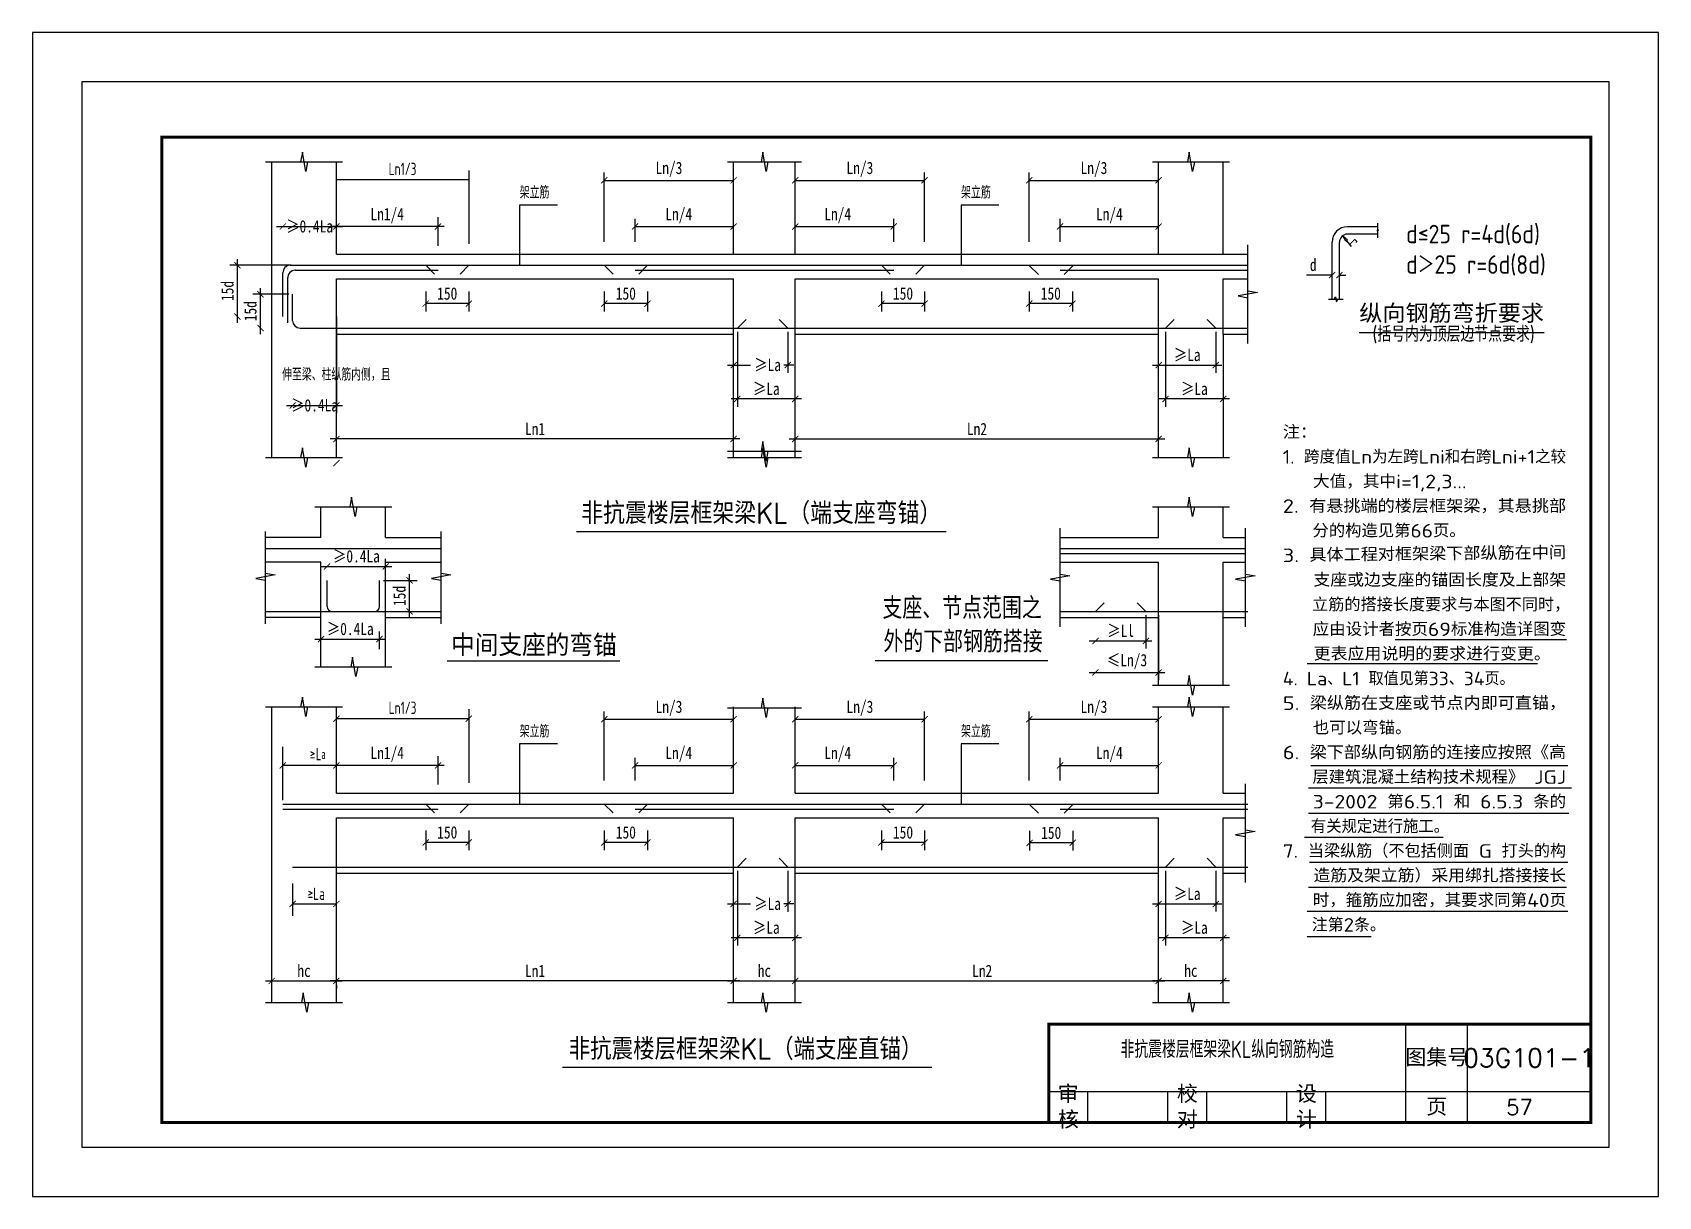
# Model space of a CAD drawing. Extents: x 1442 to 2852, y 1062 to 1251.
# Drawn here: x 1728.2 to 1992.2, y 1061.6 to 1250.6 of the extents above; entities that cross this region are included whole.
import ezdxf
from ezdxf.enums import TextEntityAlignment as Align

# ---------------------------------------------------------------- set-up
doc = ezdxf.new("R2010")
doc.units = 0
doc.header["$LTSCALE"] = 1000
doc.header["$MEASUREMENT"] = 0
doc.header["$PDMODE"] = 32
doc.header["$PDSIZE"] = -10
doc.linetypes.add('DASHED2', pattern=[9.525, 6.35, -3.175])
doc.layers.get('0').update_dxf_attribs({"linetype": 'CONTINUOUS'})
doc.layers.get('DEFPOINTS').update_dxf_attribs({"linetype": 'CONTINUOUS'})
for name, color, linetype in [('图线', 50, 'CONTINUOUS'), ('文字尺寸', 3, 'CONTINUOUS'), ('粗线', 10, 'CONTINUOUS'), ('细线', 210, 'CONTINUOUS'), ('虚线', 4, 'DASHED2')]:
    doc.layers.add(name, color=color, linetype=linetype)
doc.styles.add('FS', font='', dxfattribs={"width": 0.8})
doc.styles.add('HZ', font='romans1.shx')
doc.styles.add('TSSD_REIN', font='tssdeng.shx', dxfattribs={"width": 0.7, "bigfont": 'hztxt.shx'})
doc.styles.get('FS').set_extended_font_data('FangSong_GB2312')
doc.dimstyles.new('FS', dxfattribs={"dimtxt": 2, "dimasz": 1, "dimexe": 1.25, "dimexo": 0.625, "dimtad": 1, "dimdec": 4, "dimtxsty": 'FS', "dimblk1": 'ARCHTICK', "dimblk2": 'ARCHTICK', "dimsah": 1, "dimcen": 0, "dimclrt": 256, "dimazin": 3, "dimtfac": 1, "dimtdec": 4, "dimtofl": 0, "dimtmove": 0, "dimatfit": 3, "dimtolj": 1, "dimtzin": 0})
doc.dimstyles.new('NORMAL', dxfattribs={"dimtxt": 2, "dimasz": 1, "dimexe": 1.25, "dimexo": 0.625, "dimtad": 1, "dimdec": 4, "dimtxsty": 'FS', "dimblk1": 'ARCHTICK', "dimblk2": 'ARCHTICK', "dimsah": 1, "dimcen": -0.09, "dimdle": 1, "dimse1": 1, "dimclrt": 256, "dimazin": 3, "dimtfac": 1, "dimtdec": 4, "dimtofl": 0, "dimtmove": 0, "dimatfit": 3, "dimtolj": 1, "dimtzin": 0})

msp = doc.modelspace()

# ---------------------------------------------------------------- texts
at = {"style": 'TSSD_REIN', "width": 0.8}
msp.add_text('非抗震楼层框架梁KL纵向钢筋构造', height=2.8, dxfattribs=at).set_placement((1922.15177, 1084.09358), align=Align.CENTER)
at = {"layer": '文字尺寸', "style": 'TSSD_REIN'}
for s, height, width, p in [('架立筋', 2, 0.7, (1807.24637, 1223.63312)), ('架立筋', 2, 0.7, (1878.90678, 1223.63312)), ('d≤25 r=4d(6d)', 3, 0.9, (1951.17246, 1216.37265)), ('d＞25 r=6d(8d)', 3, 0.9, (1951.17246, 1211.42095)), ('伸至梁、柱纵筋内侧，且', 2, 0.8, (1768.68952, 1194.07702)), ('架立筋', 2, 0.7, (1807.24637, 1136.13312)), ('架立筋', 2, 0.7, (1878.90678, 1136.13312))]:
    msp.add_text(s, height=height, dxfattribs=dict(at, width=width)).set_placement(p)
at = {"layer": '文字尺寸', "style": 'TSSD_REIN', "width": 0.8}
msp.add_text('r', height=2, rotation=315, dxfattribs=at).set_placement((1941.75509, 1216.21843))
at = {"layer": '文字尺寸', "style": 'TSSD_REIN'}
for s, height, width, p, p2 in [('纵向钢筋弯折要求', 3, 1.267465, (1943.56826, 1203.44835), (1973.56826, 1203.44835)), ('注：', 2.2, 1.76436, (1931.15177, 1184.59358), (1936.71436, 1184.59358)), ('1. 跨度值Ln为左跨Lni和右跨Lni+1之较', 2.2, 1.093714, (1931.15177, 1180.59358), (1977.15177, 1180.59358)), ('   大值，其中i=1,2,3...', 2.2, 1.155336, (1931.15177, 1176.59358), (1960.99833, 1176.59358)), ('2. 有悬挑端的楼层框架梁，其悬挑部', 2.2, 1.262375, (1931.15177, 1172.59358), (1977.15177, 1172.59358)), ('非抗震楼层框架梁KL（端支座弯锚）', 3.5, 1.048275, (1817.2468, 1170.78677), (1875.70797, 1170.78677)), ('   分的构造见第66页。', 2.2, 1.297039, (1931.15177, 1168.59358), (1960.84115, 1168.59358)), ('   支座或边支座的锚固长度及上部架', 2.2, 1.273599, (1931.15177, 1160.59358), (1977.15177, 1160.59358)), ('支座、节点范围之', 3.5, 0.931762, (1866.15284, 1155.38137), (1892.01109, 1155.38137)), ('   立筋的搭接长度要求与本图不同时，', 2.2, 1.251775, (1931.15177, 1156.59358), (1977.81635, 1156.59358)), ('外的下部钢筋搭接', 3.5, 0.928995, (1866.30862, 1149.93454), (1892.16686, 1149.93454)), ('   应由设计者按页69标准构造详图变', 2.2, 1.236024, (1931.15177, 1152.59358), (1977.15177, 1152.59358)), ('中间支座的弯锚', 3.5, 1.108699, (1796.11254, 1149.32542), (1823.00067, 1149.32542)), ('   更表应用说明的要求进行变更。', 2.2, 1.330694, (1931.15177, 1148.59358), (1974.67279, 1148.59358)), ('4. La、L1 取值见第33、34页。', 2.2, 1.110544, (1931.15177, 1144.59358), (1968.77863, 1144.59358)), ('5. 梁纵筋在支座或节点内即可直锚，', 2.2, 1.299439, (1931.15177, 1140.59358), (1977.15177, 1140.59358)), ('   也可以弯锚。', 2.2, 1.384345, (1931.15177, 1136.59358), (1952.063, 1136.59358)), ('6. 梁下部纵向钢筋的连接应按照《高', 2.2, 1.265986, (1931.15177, 1132.59358), (1977.15177, 1132.59358)), ('   层建筑混凝土结构技术规程》 JGJ', 2.2, 1.242855, (1931.15177, 1128.59358), (1977.15177, 1128.59358)), ('   3-2002 第6.5.1 和 6.5.3 条的', 2.2, 1.136266, (1931.15177, 1124.59358), (1977.15177, 1124.59358)), ('   有关规定进行施工。', 2.2, 1.244082, (1931.15177, 1120.59358), (1958.15521, 1120.59358)), ('7. 当梁纵筋（不包括侧面 G 打头的构', 2.2, 1.202589, (1931.15177, 1116.59358), (1977.15177, 1116.59358)), ('   造筋及架立筋）采用绑扎搭接接长', 2.2, 1.271161, (1931.15177, 1112.59358), (1977.15177, 1112.59358)), ('   时，箍筋应加密，其要求同第40页', 2.2, 1.236024, (1931.15177, 1108.59358), (1977.15177, 1108.59358)), ('   注第2条。', 2.2, 1.35047, (1931.15177, 1104.59358), (1947.89465, 1104.59358)), ('非抗震楼层框架梁KL（端支座直锚）', 3.5, 1.029949, (1815.2027, 1083.79332), (1872.64183, 1083.79332))]:
    msp.add_text(s, height=height, dxfattribs=dict(at, width=width)).set_placement(p, p2, align=Align.FIT)
at = {"layer": '文字尺寸', "style": 'TSSD_REIN', "width": 0.9}
msp.add_text('(括号内为顶层边节点要求)', height=2.5, dxfattribs=at).set_placement((1958.88461, 1200.37472), align=Align.CENTER)
at = {"layer": '文字尺寸', "style": 'TSSD_REIN', "width": 1.267261}
msp.add_text('3. 具体工程对框架梁下部纵筋在中间', height=2.2, rotation=0.5854414, dxfattribs=at).set_placement((1931.15177, 1164.59358), (1977.15177, 1165.06362), align=Align.FIT)
at = {"layer": '文字尺寸', "linetype": 'BYBLOCK', "char_height": 2, "style": 'TSSD_REIN'}
for s, insert, attachment_point in [('\\A1;Ln1/3', (1788.23988, 1228.44177), 5), ('\\A1;Ln1/3', (1788.23988, 1140.94177), 5), ('\\A1;≥\\f仿宋_GB2312|b0|i0|c0|p49;L\\H1.5;a', (1775.74754, 1133.37923), 6), ('\\A1;≥La', (1774.22226, 1110.74869), 5)]:
    msp.add_mtext(s, dxfattribs=dict(at, insert=insert, attachment_point=attachment_point))

# ---------------------------------------------------------------- blocks, each defined once
blk = doc.blocks.new('标准16K框')
for p, q in [((223, 12), (223, 28)), ((233, 12), (233, 28)), ((253, 17), (165, 17)), ((171.334, 12), (171.334, 17)), ((184.334, 12), (184.334, 17)), ((190.667, 12), (190.667, 17)), ((203.667, 12), (203.667, 17)), ((210, 12), (210, 17))]:
    blk.add_line(p, q)
blk.add_lwpolyline([(0, 0), (264, 0), (264, 189), (0, 189)], close=True)
at = {"const_width": 0.5}
for points in [[(21, 12), (253, 12), (253, 172), (21, 172), (21, 12)], [(253, 28), (165, 28), (165, 12)]]:
    blk.add_lwpolyline(points, dxfattribs=at)
at = {"attachment_point": 5, "style": 'HZ'}
for s, insert, char_height, width in [('图集号', (228, 22.5), 2.5, 10), ('03G101-1', (243, 22.5), 3, 15), ('审核', (168.167, 14.5), 2.5, 6.334), ('校对', (187.5005, 14.5), 2.5, 6.333), ('设计', (206.8335, 14.5), 2.5, 6.333), ('页', (228, 14.5), 2.5, 10)]:
    blk.add_mtext(s, dxfattribs=dict(at, insert=insert, char_height=char_height, width=width))
at = {"layer": 'DEFPOINTS', "style": 'FS', "width": 0.8}
for tag, height, p in [('内容', 4, (194, 22.5)), ('页码', 2.5, (243, 14.5))]:
    blk.add_attdef(tag, text='', height=height, dxfattribs=at).set_placement(p, align=Align.MIDDLE_CENTER)
blk = doc.blocks.new('_ARCHTICK')
at = {"color": 0, "linetype": 'BYBLOCK', "const_width": 0.15}
blk.add_lwpolyline([(-0.5, -0.5), (0.5, 0.5)], dxfattribs=at)
blk = doc.blocks.new('*D109')
at = {"color": 0, "linetype": 'BYBLOCK'}
for p, q in [((1773.99, 1152.1), (1785.49, 1152.1)), ((1784.49, 1150.45), (1784.49, 1153.35))]:
    blk.add_line(p, q, dxfattribs=at)
at = {"layer": 'DEFPOINTS', "color": 0, "linetype": 'BYBLOCK'}
for p in [(1784.49, 1152.1), (1774.99, 1149.82), (1784.49, 1149.82)]:
    blk.add_point(p, dxfattribs=at)
at = {"color": 0, "linetype": 'BYBLOCK', "rotation": 180}
blk.add_blockref('_ARCHTICK', (1774.99, 1152.1), dxfattribs=at)
at = {"color": 0, "linetype": 'BYBLOCK'}
blk.add_blockref('_ARCHTICK', (1784.49, 1152.1), dxfattribs=at)
at = {"linetype": 'BYBLOCK', "insert": (1779.74, 1153.73), "char_height": 2, "attachment_point": 5, "style": 'FS'}
blk.add_mtext('\\A1;≥0.4La', dxfattribs=at)
blk = doc.blocks.new('*D111')
at = {"color": 0, "linetype": 'BYBLOCK'}
for p, q in [((1910.99, 1155.97), (1910.99, 1145.42)), ((1899.73, 1146.67), (1911.99, 1146.67))]:
    blk.add_line(p, q, dxfattribs=at)
at = {"layer": 'DEFPOINTS', "color": 0, "linetype": 'BYBLOCK'}
for p in [(1900.73, 1156.59), (1910.99, 1156.59), (1910.99, 1146.67)]:
    blk.add_point(p, dxfattribs=at)
at = {"color": 0, "linetype": 'BYBLOCK', "rotation": 180}
blk.add_blockref('_ARCHTICK', (1900.73, 1146.67), dxfattribs=at)
at = {"color": 0, "linetype": 'BYBLOCK'}
blk.add_blockref('_ARCHTICK', (1910.99, 1146.67), dxfattribs=at)
at = {"linetype": 'BYBLOCK', "insert": (1905.86, 1148.44), "char_height": 2, "attachment_point": 5, "style": 'FS'}
blk.add_mtext('\\A1;≤Ln/3', dxfattribs=at)
blk = doc.blocks.new('*D11')
at = {"color": 0, "linetype": 'BYBLOCK'}
for p, q in [((1277.44, 930.89), (1277.44, 942.11)), ((1277.44, 940.86), (1298.44, 940.86)), ((1298.44, 930.89), (1298.44, 942.11))]:
    blk.add_line(p, q, dxfattribs=at)
at = {"layer": 'DEFPOINTS', "color": 0, "linetype": 'BYBLOCK'}
for p in [(1298.44, 940.86), (1277.44, 930.26), (1298.44, 930.26)]:
    blk.add_point(p, dxfattribs=at)
at = {"color": 0, "linetype": 'BYBLOCK', "rotation": 180}
blk.add_blockref('_ARCHTICK', (1277.44, 940.86), dxfattribs=at)
at = {"color": 0, "linetype": 'BYBLOCK'}
blk.add_blockref('_ARCHTICK', (1298.44, 940.86), dxfattribs=at)
at = {"linetype": 'BYBLOCK', "insert": (1287.94, 942.63), "char_height": 2, "attachment_point": 5, "style": 'FS'}
blk.add_mtext('\\A1;Ln/3', dxfattribs=at)
blk = doc.blocks.new('*D14')
at = {"color": 0, "linetype": 'BYBLOCK'}
blk.add_line((1276.44, 892.36), (1337.44, 892.36), dxfattribs=at)
at = {"layer": 'DEFPOINTS', "color": 0, "linetype": 'BYBLOCK'}
for p in [(1336.44, 892.36), (1277.44, 891.86), (1336.44, 891.86)]:
    blk.add_point(p, dxfattribs=at)
at = {"color": 0, "linetype": 'BYBLOCK', "rotation": 180}
blk.add_blockref('_ARCHTICK', (1277.44, 892.36), dxfattribs=at)
at = {"color": 0, "linetype": 'BYBLOCK'}
blk.add_blockref('_ARCHTICK', (1336.44, 892.36), dxfattribs=at)
at = {"linetype": 'BYBLOCK', "insert": (1307.79, 893.98), "char_height": 2, "attachment_point": 5, "style": 'FS'}
blk.add_mtext('\\A1;Ln2', dxfattribs=at)
blk = doc.blocks.new('*D21')
at = {"color": 0, "linetype": 'BYBLOCK'}
for p, q in [((1865.99, 1127.04), (1865.99, 1123.82)), ((1872.99, 1125.07), (1865.99, 1125.07)), ((1872.99, 1127.04), (1872.99, 1123.82))]:
    blk.add_line(p, q, dxfattribs=at)
at = {"layer": 'DEFPOINTS', "color": 0, "linetype": 'BYBLOCK'}
for p in [(1865.99, 1127.66), (1872.99, 1127.66), (1865.99, 1125.07)]:
    blk.add_point(p, dxfattribs=at)
at = {"color": 0, "linetype": 'BYBLOCK', "rotation": 180}
blk.add_blockref('_ARCHTICK', (1865.99, 1125.07), dxfattribs=at)
at = {"color": 0, "linetype": 'BYBLOCK'}
blk.add_blockref('_ARCHTICK', (1872.99, 1125.07), dxfattribs=at)
at = {"linetype": 'BYBLOCK', "insert": (1869.49, 1126.7), "char_height": 2, "attachment_point": 5, "style": 'FS'}
blk.add_mtext('\\A1;150', dxfattribs=at)
blk = doc.blocks.new('*D4')
at = {"color": 0, "linetype": 'BYBLOCK'}
blk.add_line((1268.44, 892.35), (1201.94, 892.35), dxfattribs=at)
at = {"layer": 'DEFPOINTS', "color": 0, "linetype": 'BYBLOCK'}
for p in [(1202.94, 892.35), (1202.94, 892.35), (1267.44, 892.35)]:
    blk.add_point(p, dxfattribs=at)
at = {"color": 0, "linetype": 'BYBLOCK', "rotation": 180}
blk.add_blockref('_ARCHTICK', (1202.94, 892.35), dxfattribs=at)
at = {"color": 0, "linetype": 'BYBLOCK'}
blk.add_blockref('_ARCHTICK', (1267.44, 892.35), dxfattribs=at)
at = {"linetype": 'BYBLOCK', "insert": (1235.19, 893.97), "char_height": 2, "attachment_point": 5, "style": 'FS'}
blk.add_mtext('\\A1;Ln1', dxfattribs=at)
blk = doc.blocks.new('*D8')
at = {"color": 0, "linetype": 'BYBLOCK'}
for p, q in [((1791.99, 1127.04), (1791.99, 1123.82)), ((1798.99, 1125.07), (1791.99, 1125.07)), ((1798.99, 1127.04), (1798.99, 1123.82))]:
    blk.add_line(p, q, dxfattribs=at)
at = {"layer": 'DEFPOINTS', "color": 0, "linetype": 'BYBLOCK'}
for p in [(1791.99, 1127.66), (1798.99, 1127.66), (1791.99, 1125.07)]:
    blk.add_point(p, dxfattribs=at)
at = {"color": 0, "linetype": 'BYBLOCK', "rotation": 180}
blk.add_blockref('_ARCHTICK', (1791.99, 1125.07), dxfattribs=at)
at = {"color": 0, "linetype": 'BYBLOCK'}
blk.add_blockref('_ARCHTICK', (1798.99, 1125.07), dxfattribs=at)
at = {"linetype": 'BYBLOCK', "insert": (1795.49, 1126.7), "char_height": 2, "attachment_point": 5, "style": 'FS'}
blk.add_mtext('\\A1;150', dxfattribs=at)
blk = doc.blocks.new('*D89')
at = {"color": 0, "linetype": 'BYBLOCK'}
for p, q in [((1765.99, 1096.59), (1778.49, 1096.59)), ((1777.49, 1095.97), (1777.49, 1095.34))]:
    blk.add_line(p, q, dxfattribs=at)
at = {"layer": 'DEFPOINTS', "color": 0, "linetype": 'BYBLOCK'}
for p in [(1766.99, 1096.59), (1777.49, 1096.59), (1777.49, 1096.59)]:
    blk.add_point(p, dxfattribs=at)
at = {"color": 0, "linetype": 'BYBLOCK', "rotation": 180}
blk.add_blockref('_ARCHTICK', (1766.99, 1096.59), dxfattribs=at)
at = {"color": 0, "linetype": 'BYBLOCK'}
blk.add_blockref('_ARCHTICK', (1777.49, 1096.59), dxfattribs=at)
at = {"linetype": 'BYBLOCK', "insert": (1772.24, 1098.22), "char_height": 2, "attachment_point": 5, "style": 'FS'}
blk.add_mtext('\\A1;hc', dxfattribs=at)
blk = doc.blocks.new('*D7')
at = {"color": 0, "linetype": 'BYBLOCK'}
blk.add_line((1220.44, 933.36), (1201.94, 933.36), dxfattribs=at)
at = {"layer": 'DEFPOINTS', "color": 0, "linetype": 'BYBLOCK'}
for p in [(1202.94, 933.36), (1202.94, 933.36), (1219.44, 933.36)]:
    blk.add_point(p, dxfattribs=at)
at = {"color": 0, "linetype": 'BYBLOCK', "rotation": 180}
blk.add_blockref('_ARCHTICK', (1202.94, 933.36), dxfattribs=at)
at = {"color": 0, "linetype": 'BYBLOCK'}
blk.add_blockref('_ARCHTICK', (1219.44, 933.36), dxfattribs=at)
at = {"linetype": 'BYBLOCK', "insert": (1211.19, 935.13), "char_height": 2, "attachment_point": 5, "style": 'FS'}
blk.add_mtext('\\A1;Ln1/4', dxfattribs=at)
blk = doc.blocks.new('*D20')
at = {"color": 0, "linetype": 'BYBLOCK'}
for p, q in [((1820.99, 1127.04), (1820.99, 1123.82)), ((1827.99, 1125.07), (1820.99, 1125.07)), ((1827.99, 1127.04), (1827.99, 1123.82))]:
    blk.add_line(p, q, dxfattribs=at)
at = {"layer": 'DEFPOINTS', "color": 0, "linetype": 'BYBLOCK'}
for p in [(1820.99, 1127.66), (1827.99, 1127.66), (1820.99, 1125.07)]:
    blk.add_point(p, dxfattribs=at)
at = {"color": 0, "linetype": 'BYBLOCK', "rotation": 180}
blk.add_blockref('_ARCHTICK', (1820.99, 1125.07), dxfattribs=at)
at = {"color": 0, "linetype": 'BYBLOCK'}
blk.add_blockref('_ARCHTICK', (1827.99, 1125.07), dxfattribs=at)
at = {"linetype": 'BYBLOCK', "insert": (1824.49, 1126.7), "char_height": 2, "attachment_point": 5, "style": 'FS'}
blk.add_mtext('\\A1;150', dxfattribs=at)
blk = doc.blocks.new('*D92')
at = {"color": 0, "linetype": 'BYBLOCK'}
for p, q in [((1850.77, 1114.47), (1850.77, 1107.84)), ((1840.99, 1109.09), (1844.74, 1109.09)), ((1851.77, 1109.09), (1850.14, 1109.09))]:
    blk.add_line(p, q, dxfattribs=at)
at = {"layer": 'DEFPOINTS', "color": 0, "linetype": 'BYBLOCK'}
for p in [(1841.99, 1115.09), (1850.77, 1115.09), (1850.77, 1109.09)]:
    blk.add_point(p, dxfattribs=at)
at = {"color": 0, "linetype": 'BYBLOCK', "rotation": 180}
blk.add_blockref('_ARCHTICK', (1841.99, 1109.09), dxfattribs=at)
at = {"color": 0, "linetype": 'BYBLOCK'}
blk.add_blockref('_ARCHTICK', (1850.77, 1109.09), dxfattribs=at)
at = {"linetype": 'BYBLOCK', "insert": (1847.5, 1109.09), "char_height": 2, "attachment_point": 5, "style": 'FS'}
blk.add_mtext('\\A1;≥La', dxfattribs=at)
blk = doc.blocks.new('*D94')
at = {"color": 0, "linetype": 'BYBLOCK'}
for p, q in [((1842.59, 1114.47), (1842.59, 1102.34)), ((1852.99, 1103.59), (1841.59, 1103.59))]:
    blk.add_line(p, q, dxfattribs=at)
at = {"layer": 'DEFPOINTS', "color": 0, "linetype": 'BYBLOCK'}
for p in [(1842.59, 1115.09), (1851.99, 1115.09), (1842.59, 1103.59)]:
    blk.add_point(p, dxfattribs=at)
at = {"color": 0, "linetype": 'BYBLOCK', "rotation": 180}
blk.add_blockref('_ARCHTICK', (1842.59, 1103.59), dxfattribs=at)
at = {"color": 0, "linetype": 'BYBLOCK'}
blk.add_blockref('_ARCHTICK', (1851.99, 1103.59), dxfattribs=at)
at = {"linetype": 'BYBLOCK', "insert": (1847.29, 1105.22), "char_height": 2, "attachment_point": 5, "style": 'FS'}
blk.add_mtext('\\A1;≥La', dxfattribs=at)
blk = doc.blocks.new('*D3')
at = {"color": 0, "linetype": 'BYBLOCK'}
for p, q in [((1246.44, 930.89), (1246.44, 942.11)), ((1246.44, 940.86), (1267.44, 940.86)), ((1267.44, 930.89), (1267.44, 942.11))]:
    blk.add_line(p, q, dxfattribs=at)
at = {"layer": 'DEFPOINTS', "color": 0, "linetype": 'BYBLOCK'}
for p in [(1267.44, 940.86), (1246.44, 930.26), (1267.44, 930.26)]:
    blk.add_point(p, dxfattribs=at)
at = {"color": 0, "linetype": 'BYBLOCK', "rotation": 180}
blk.add_blockref('_ARCHTICK', (1246.44, 940.86), dxfattribs=at)
at = {"color": 0, "linetype": 'BYBLOCK'}
blk.add_blockref('_ARCHTICK', (1267.44, 940.86), dxfattribs=at)
at = {"linetype": 'BYBLOCK', "insert": (1256.94, 942.63), "char_height": 2, "attachment_point": 5, "style": 'FS'}
blk.add_mtext('\\A1;Ln/3', dxfattribs=at)
blk = doc.blocks.new('*D5')
at = {"color": 0, "linetype": 'BYBLOCK'}
for p, q in [((1251.44, 930.89), (1251.44, 934.61)), ((1267.44, 930.89), (1267.44, 934.61)), ((1251.44, 933.36), (1267.44, 933.36))]:
    blk.add_line(p, q, dxfattribs=at)
at = {"layer": 'DEFPOINTS', "color": 0, "linetype": 'BYBLOCK'}
for p in [(1267.44, 933.36), (1251.44, 930.26), (1267.44, 930.26)]:
    blk.add_point(p, dxfattribs=at)
at = {"color": 0, "linetype": 'BYBLOCK', "rotation": 180}
blk.add_blockref('_ARCHTICK', (1251.44, 933.36), dxfattribs=at)
at = {"color": 0, "linetype": 'BYBLOCK'}
blk.add_blockref('_ARCHTICK', (1267.44, 933.36), dxfattribs=at)
at = {"linetype": 'BYBLOCK', "insert": (1258.52, 935.13), "char_height": 2, "attachment_point": 5, "style": 'FS'}
blk.add_mtext('\\A1;Ln/4', dxfattribs=at)
blk = doc.blocks.new('*D12')
at = {"color": 0, "linetype": 'BYBLOCK'}
for p, q in [((1277.44, 930.89), (1277.44, 934.61)), ((1293.44, 930.89), (1293.44, 934.61)), ((1277.44, 933.36), (1293.44, 933.36))]:
    blk.add_line(p, q, dxfattribs=at)
at = {"layer": 'DEFPOINTS', "color": 0, "linetype": 'BYBLOCK'}
for p in [(1293.44, 933.36), (1277.44, 930.26), (1293.44, 930.26)]:
    blk.add_point(p, dxfattribs=at)
at = {"color": 0, "linetype": 'BYBLOCK', "rotation": 180}
blk.add_blockref('_ARCHTICK', (1277.44, 933.36), dxfattribs=at)
at = {"color": 0, "linetype": 'BYBLOCK'}
blk.add_blockref('_ARCHTICK', (1293.44, 933.36), dxfattribs=at)
at = {"linetype": 'BYBLOCK', "insert": (1284.33, 935.13), "char_height": 2, "attachment_point": 5, "style": 'FS'}
blk.add_mtext('\\A1;Ln/4', dxfattribs=at)
blk = doc.blocks.new('*D22')
at = {"color": 0, "linetype": 'BYBLOCK'}
for p, q in [((1890.05, 1126.98), (1890.05, 1123.76)), ((1897.05, 1125.01), (1890.05, 1125.01)), ((1897.05, 1126.98), (1897.05, 1123.76))]:
    blk.add_line(p, q, dxfattribs=at)
at = {"layer": 'DEFPOINTS', "color": 0, "linetype": 'BYBLOCK'}
for p in [(1890.05, 1127.6), (1897.05, 1127.6), (1890.05, 1125.01)]:
    blk.add_point(p, dxfattribs=at)
at = {"color": 0, "linetype": 'BYBLOCK', "rotation": 180}
blk.add_blockref('_ARCHTICK', (1890.05, 1125.01), dxfattribs=at)
at = {"color": 0, "linetype": 'BYBLOCK'}
blk.add_blockref('_ARCHTICK', (1897.05, 1125.01), dxfattribs=at)
at = {"linetype": 'BYBLOCK', "insert": (1893.55, 1126.64), "char_height": 2, "attachment_point": 5, "style": 'FS'}
blk.add_mtext('\\A1;150', dxfattribs=at)
blk = doc.blocks.new('*D91')
at = {"color": 0, "linetype": 'BYBLOCK'}
for p, q in [((1922.49, 1096.61), (1909.99, 1096.61)), ((1910.99, 1095.74), (1910.99, 1097.86))]:
    blk.add_line(p, q, dxfattribs=at)
at = {"layer": 'DEFPOINTS', "color": 0, "linetype": 'BYBLOCK'}
for p in [(1910.99, 1096.61), (1921.49, 1096.59), (1910.99, 1095.11)]:
    blk.add_point(p, dxfattribs=at)
at = {"color": 0, "linetype": 'BYBLOCK', "rotation": 180}
blk.add_blockref('_ARCHTICK', (1910.99, 1096.61), dxfattribs=at)
at = {"color": 0, "linetype": 'BYBLOCK'}
blk.add_blockref('_ARCHTICK', (1921.49, 1096.61), dxfattribs=at)
at = {"linetype": 'BYBLOCK', "insert": (1916.24, 1098.23), "char_height": 2, "attachment_point": 5, "style": 'FS'}
blk.add_mtext('\\A1;hc', dxfattribs=at)
blk = doc.blocks.new('*D95')
at = {"color": 0, "linetype": 'BYBLOCK'}
for p, q in [((1912.09, 1114.47), (1912.09, 1102.34)), ((1922.49, 1103.59), (1911.09, 1103.59))]:
    blk.add_line(p, q, dxfattribs=at)
at = {"layer": 'DEFPOINTS', "color": 0, "linetype": 'BYBLOCK'}
for p in [(1912.09, 1115.09), (1921.49, 1115.09), (1912.09, 1103.59)]:
    blk.add_point(p, dxfattribs=at)
at = {"color": 0, "linetype": 'BYBLOCK', "rotation": 180}
blk.add_blockref('_ARCHTICK', (1912.09, 1103.59), dxfattribs=at)
at = {"color": 0, "linetype": 'BYBLOCK'}
blk.add_blockref('_ARCHTICK', (1921.49, 1103.59), dxfattribs=at)
at = {"linetype": 'BYBLOCK', "insert": (1916.79, 1105.22), "char_height": 2, "attachment_point": 5, "style": 'FS'}
blk.add_mtext('\\A1;≥La', dxfattribs=at)
blk = doc.blocks.new('*D16')
at = {"color": 0, "linetype": 'BYBLOCK'}
for p, q in [((1315.29, 930.89), (1315.29, 942.11)), ((1315.29, 940.86), (1336.29, 940.86)), ((1336.29, 930.89), (1336.29, 942.11))]:
    blk.add_line(p, q, dxfattribs=at)
at = {"layer": 'DEFPOINTS', "color": 0, "linetype": 'BYBLOCK'}
for p in [(1336.29, 940.86), (1315.29, 930.26), (1336.29, 930.26)]:
    blk.add_point(p, dxfattribs=at)
at = {"color": 0, "linetype": 'BYBLOCK', "rotation": 180}
blk.add_blockref('_ARCHTICK', (1315.29, 940.86), dxfattribs=at)
at = {"color": 0, "linetype": 'BYBLOCK'}
blk.add_blockref('_ARCHTICK', (1336.29, 940.86), dxfattribs=at)
at = {"linetype": 'BYBLOCK', "insert": (1325.79, 942.63), "char_height": 2, "attachment_point": 5, "style": 'FS'}
blk.add_mtext('\\A1;Ln/3', dxfattribs=at)
blk = doc.blocks.new('*D17')
at = {"color": 0, "linetype": 'BYBLOCK'}
for p, q in [((1320.44, 930.89), (1320.44, 934.61)), ((1336.44, 930.89), (1336.44, 934.61)), ((1320.44, 933.36), (1336.44, 933.36))]:
    blk.add_line(p, q, dxfattribs=at)
at = {"layer": 'DEFPOINTS', "color": 0, "linetype": 'BYBLOCK'}
for p in [(1336.44, 933.36), (1320.44, 930.26), (1336.44, 930.26)]:
    blk.add_point(p, dxfattribs=at)
at = {"color": 0, "linetype": 'BYBLOCK', "rotation": 180}
blk.add_blockref('_ARCHTICK', (1320.44, 933.36), dxfattribs=at)
at = {"color": 0, "linetype": 'BYBLOCK'}
blk.add_blockref('_ARCHTICK', (1336.44, 933.36), dxfattribs=at)
at = {"linetype": 'BYBLOCK', "insert": (1328.44, 935.13), "char_height": 2, "attachment_point": 5, "style": 'FS'}
blk.add_mtext('\\A1;Ln/4', dxfattribs=at)
blk = doc.blocks.new('*D15')
at = {"color": 0, "linetype": 'BYBLOCK'}
blk.add_line((1276.44, 964.36), (1337.44, 964.36), dxfattribs=at)
at = {"layer": 'DEFPOINTS', "color": 0, "linetype": 'BYBLOCK'}
for p in [(1277.44, 964.36), (1336.44, 964.36), (1336.44, 964.36)]:
    blk.add_point(p, dxfattribs=at)
at = {"color": 0, "linetype": 'BYBLOCK', "rotation": 180}
blk.add_blockref('_ARCHTICK', (1277.44, 964.36), dxfattribs=at)
at = {"color": 0, "linetype": 'BYBLOCK'}
blk.add_blockref('_ARCHTICK', (1336.44, 964.36), dxfattribs=at)
at = {"linetype": 'BYBLOCK', "insert": (1306.94, 965.98), "char_height": 2, "attachment_point": 5, "style": 'FS'}
blk.add_mtext('\\A1;Ln2', dxfattribs=at)
blk = doc.blocks.new('*D13')
at = {"color": 0, "linetype": 'BYBLOCK'}
for p, q in [((1865.99, 1199.54), (1865.99, 1196.32)), ((1872.99, 1199.54), (1872.99, 1196.32)), ((1872.99, 1197.57), (1865.99, 1197.57))]:
    blk.add_line(p, q, dxfattribs=at)
at = {"layer": 'DEFPOINTS', "color": 0, "linetype": 'BYBLOCK'}
for p in [(1865.99, 1200.16), (1872.99, 1200.16), (1865.99, 1197.57)]:
    blk.add_point(p, dxfattribs=at)
at = {"color": 0, "linetype": 'BYBLOCK', "rotation": 180}
blk.add_blockref('_ARCHTICK', (1865.99, 1197.57), dxfattribs=at)
at = {"color": 0, "linetype": 'BYBLOCK'}
blk.add_blockref('_ARCHTICK', (1872.99, 1197.57), dxfattribs=at)
at = {"linetype": 'BYBLOCK', "insert": (1869.49, 1199.2), "char_height": 2, "attachment_point": 5, "style": 'FS'}
blk.add_mtext('\\A1;150', dxfattribs=at)
blk = doc.blocks.new('*D100')
at = {"color": 0, "linetype": 'BYBLOCK'}
for p, q in [((1851.99, 1135.12), (1851.99, 1146.34)), ((1872.99, 1135.12), (1872.99, 1146.34)), ((1851.99, 1145.09), (1872.99, 1145.09))]:
    blk.add_line(p, q, dxfattribs=at)
at = {"layer": 'DEFPOINTS', "color": 0, "linetype": 'BYBLOCK'}
for p in [(1872.99, 1145.09), (1851.99, 1134.5), (1872.99, 1134.5)]:
    blk.add_point(p, dxfattribs=at)
at = {"color": 0, "linetype": 'BYBLOCK', "rotation": 180}
blk.add_blockref('_ARCHTICK', (1851.99, 1145.09), dxfattribs=at)
at = {"color": 0, "linetype": 'BYBLOCK'}
blk.add_blockref('_ARCHTICK', (1872.99, 1145.09), dxfattribs=at)
at = {"linetype": 'BYBLOCK', "insert": (1862.49, 1146.87), "char_height": 2, "attachment_point": 5, "style": 'FS'}
blk.add_mtext('\\A1;Ln/3', dxfattribs=at)
blk = doc.blocks.new('*D115')
at = {"color": 0, "linetype": 'BYBLOCK'}
for p, q in [((1777.49, 1216.76), (1777.49, 1220.34)), ((1767.79, 1219.09), (1778.49, 1219.09))]:
    blk.add_line(p, q, dxfattribs=at)
at = {"layer": 'DEFPOINTS', "color": 0, "linetype": 'BYBLOCK'}
for p in [(1777.49, 1219.09), (1777.49, 1216.14), (1768.79, 1210.69)]:
    blk.add_point(p, dxfattribs=at)
at = {"color": 0, "linetype": 'BYBLOCK', "rotation": 180}
blk.add_blockref('_ARCHTICK', (1768.79, 1219.09), dxfattribs=at)
at = {"color": 0, "linetype": 'BYBLOCK'}
blk.add_blockref('_ARCHTICK', (1777.49, 1219.09), dxfattribs=at)
at = {"linetype": 'BYBLOCK', "insert": (1773.14, 1219.09), "char_height": 2, "attachment_point": 5, "style": 'FS'}
blk.add_mtext('\\A1;≥0.4La', dxfattribs=at)
blk = doc.blocks.new('*D6')
at = {"color": 0, "linetype": 'BYBLOCK'}
blk.add_line((1268.44, 964.36), (1201.94, 964.36), dxfattribs=at)
at = {"layer": 'DEFPOINTS', "color": 0, "linetype": 'BYBLOCK'}
for p in [(1202.94, 964.36), (1202.94, 964.36), (1267.44, 964.36)]:
    blk.add_point(p, dxfattribs=at)
at = {"color": 0, "linetype": 'BYBLOCK', "rotation": 180}
blk.add_blockref('_ARCHTICK', (1202.94, 964.36), dxfattribs=at)
at = {"color": 0, "linetype": 'BYBLOCK'}
blk.add_blockref('_ARCHTICK', (1267.44, 964.36), dxfattribs=at)
at = {"linetype": 'BYBLOCK', "insert": (1235.19, 965.98), "char_height": 2, "attachment_point": 5, "style": 'FS'}
blk.add_mtext('\\A1;Ln1', dxfattribs=at)
blk = doc.blocks.new('*D107')
at = {"color": 0, "linetype": 'BYBLOCK'}
for p, q in [((1785.49, 1162.24), (1785.49, 1165.15)), ((1774.99, 1163.9), (1786.49, 1163.9))]:
    blk.add_line(p, q, dxfattribs=at)
at = {"layer": 'DEFPOINTS', "color": 0, "linetype": 'BYBLOCK'}
for p in [(1775.99, 1161.62), (1785.49, 1163.9), (1785.49, 1161.62)]:
    blk.add_point(p, dxfattribs=at)
at = {"color": 0, "linetype": 'BYBLOCK', "rotation": 180}
blk.add_blockref('_ARCHTICK', (1775.99, 1163.9), dxfattribs=at)
at = {"color": 0, "linetype": 'BYBLOCK'}
blk.add_blockref('_ARCHTICK', (1785.49, 1163.9), dxfattribs=at)
at = {"linetype": 'BYBLOCK', "insert": (1780.74, 1165.52), "char_height": 2, "attachment_point": 5, "style": 'FS'}
blk.add_mtext('\\A1;≥0.4La', dxfattribs=at)
blk = doc.blocks.new('*D114')
at = {"color": 0, "linetype": 'BYBLOCK'}
for p, q in [((1777.49, 1204.5), (1777.49, 1188.78)), ((1769.39, 1190.03), (1778.49, 1190.03))]:
    blk.add_line(p, q, dxfattribs=at)
at = {"layer": 'DEFPOINTS', "color": 0, "linetype": 'BYBLOCK'}
for p in [(1770.39, 1205.13), (1777.49, 1205.13), (1777.49, 1190.03)]:
    blk.add_point(p, dxfattribs=at)
at = {"color": 0, "linetype": 'BYBLOCK', "rotation": 180}
blk.add_blockref('_ARCHTICK', (1770.39, 1190.03), dxfattribs=at)
at = {"color": 0, "linetype": 'BYBLOCK'}
blk.add_blockref('_ARCHTICK', (1777.49, 1190.03), dxfattribs=at)
at = {"linetype": 'BYBLOCK', "insert": (1773.94, 1190.03), "char_height": 2, "attachment_point": 5, "style": 'FS'}
blk.add_mtext('\\A1;≥0.4La', dxfattribs=at)
blk = doc.blocks.new('*D9')
at = {"color": 0, "linetype": 'BYBLOCK'}
for p, q in [((1791.99, 1199.54), (1791.99, 1196.32)), ((1798.99, 1199.54), (1798.99, 1196.32)), ((1798.99, 1197.57), (1791.99, 1197.57))]:
    blk.add_line(p, q, dxfattribs=at)
at = {"layer": 'DEFPOINTS', "color": 0, "linetype": 'BYBLOCK'}
for p in [(1791.99, 1200.16), (1798.99, 1200.16), (1791.99, 1197.57)]:
    blk.add_point(p, dxfattribs=at)
at = {"color": 0, "linetype": 'BYBLOCK', "rotation": 180}
blk.add_blockref('_ARCHTICK', (1791.99, 1197.57), dxfattribs=at)
at = {"color": 0, "linetype": 'BYBLOCK'}
blk.add_blockref('_ARCHTICK', (1798.99, 1197.57), dxfattribs=at)
at = {"linetype": 'BYBLOCK', "insert": (1795.49, 1199.2), "char_height": 2, "attachment_point": 5, "style": 'FS'}
blk.add_mtext('\\A1;150', dxfattribs=at)
blk = doc.blocks.new('*D103')
at = {"color": 0, "linetype": 'BYBLOCK'}
for p, q in [((1850.77, 1201.97), (1850.77, 1195.34)), ((1840.99, 1196.59), (1844.74, 1196.59)), ((1851.77, 1196.59), (1850.14, 1196.59))]:
    blk.add_line(p, q, dxfattribs=at)
at = {"layer": 'DEFPOINTS', "color": 0, "linetype": 'BYBLOCK'}
for p in [(1841.99, 1202.59), (1850.77, 1202.59), (1850.77, 1196.59)]:
    blk.add_point(p, dxfattribs=at)
at = {"color": 0, "linetype": 'BYBLOCK', "rotation": 180}
blk.add_blockref('_ARCHTICK', (1841.99, 1196.59), dxfattribs=at)
at = {"color": 0, "linetype": 'BYBLOCK'}
blk.add_blockref('_ARCHTICK', (1850.77, 1196.59), dxfattribs=at)
at = {"linetype": 'BYBLOCK', "insert": (1847.5, 1196.59), "char_height": 2, "attachment_point": 5, "style": 'FS'}
blk.add_mtext('\\A1;≥La', dxfattribs=at)
blk = doc.blocks.new('*D105')
at = {"color": 0, "linetype": 'BYBLOCK'}
for p, q in [((1842.59, 1201.97), (1842.59, 1189.84)), ((1852.99, 1191.09), (1841.59, 1191.09))]:
    blk.add_line(p, q, dxfattribs=at)
at = {"layer": 'DEFPOINTS', "color": 0, "linetype": 'BYBLOCK'}
for p in [(1842.59, 1202.59), (1851.99, 1202.59), (1842.59, 1191.09)]:
    blk.add_point(p, dxfattribs=at)
at = {"color": 0, "linetype": 'BYBLOCK', "rotation": 180}
blk.add_blockref('_ARCHTICK', (1842.59, 1191.09), dxfattribs=at)
at = {"color": 0, "linetype": 'BYBLOCK'}
blk.add_blockref('_ARCHTICK', (1851.99, 1191.09), dxfattribs=at)
at = {"linetype": 'BYBLOCK', "insert": (1847.29, 1192.72), "char_height": 2, "attachment_point": 5, "style": 'FS'}
blk.add_mtext('\\A1;≥La', dxfattribs=at)
blk = doc.blocks.new('*D10')
at = {"color": 0, "linetype": 'BYBLOCK'}
for p, q in [((1820.99, 1199.54), (1820.99, 1196.32)), ((1827.99, 1199.54), (1827.99, 1196.32)), ((1827.99, 1197.57), (1820.99, 1197.57))]:
    blk.add_line(p, q, dxfattribs=at)
at = {"layer": 'DEFPOINTS', "color": 0, "linetype": 'BYBLOCK'}
for p in [(1820.99, 1200.16), (1827.99, 1200.16), (1820.99, 1197.57)]:
    blk.add_point(p, dxfattribs=at)
at = {"color": 0, "linetype": 'BYBLOCK', "rotation": 180}
blk.add_blockref('_ARCHTICK', (1820.99, 1197.57), dxfattribs=at)
at = {"color": 0, "linetype": 'BYBLOCK'}
blk.add_blockref('_ARCHTICK', (1827.99, 1197.57), dxfattribs=at)
at = {"linetype": 'BYBLOCK', "insert": (1824.49, 1199.2), "char_height": 2, "attachment_point": 5, "style": 'FS'}
blk.add_mtext('\\A1;150', dxfattribs=at)
blk = doc.blocks.new('*D97')
at = {"color": 0, "linetype": 'BYBLOCK'}
blk.add_line((1794.99, 1137.59), (1776.49, 1137.59), dxfattribs=at)
at = {"layer": 'DEFPOINTS', "color": 0, "linetype": 'BYBLOCK'}
for p in [(1777.49, 1137.59), (1777.49, 1137.59), (1793.99, 1137.59)]:
    blk.add_point(p, dxfattribs=at)
at = {"color": 0, "linetype": 'BYBLOCK', "rotation": 180}
blk.add_blockref('_ARCHTICK', (1777.49, 1137.59), dxfattribs=at)
at = {"color": 0, "linetype": 'BYBLOCK'}
blk.add_blockref('_ARCHTICK', (1793.99, 1137.59), dxfattribs=at)
at = {"linetype": 'BYBLOCK', "insert": (1785.74, 1139.37), "char_height": 2, "attachment_point": 5, "style": 'FS'}
blk.add_mtext('\\A1;Ln1/4', dxfattribs=at)
blk = doc.blocks.new('*D99')
at = {"color": 0, "linetype": 'BYBLOCK'}
for p, q in [((1825.99, 1135.12), (1825.99, 1138.84)), ((1841.99, 1135.12), (1841.99, 1138.84)), ((1825.99, 1137.59), (1841.99, 1137.59))]:
    blk.add_line(p, q, dxfattribs=at)
at = {"layer": 'DEFPOINTS', "color": 0, "linetype": 'BYBLOCK'}
for p in [(1841.99, 1137.59), (1825.99, 1134.5), (1841.99, 1134.5)]:
    blk.add_point(p, dxfattribs=at)
at = {"color": 0, "linetype": 'BYBLOCK', "rotation": 180}
blk.add_blockref('_ARCHTICK', (1825.99, 1137.59), dxfattribs=at)
at = {"color": 0, "linetype": 'BYBLOCK'}
blk.add_blockref('_ARCHTICK', (1841.99, 1137.59), dxfattribs=at)
at = {"linetype": 'BYBLOCK', "insert": (1833.07, 1139.37), "char_height": 2, "attachment_point": 5, "style": 'FS'}
blk.add_mtext('\\A1;Ln/4', dxfattribs=at)
blk = doc.blocks.new('*D98')
at = {"color": 0, "linetype": 'BYBLOCK'}
for p, q in [((1820.99, 1135.12), (1820.99, 1146.34)), ((1841.99, 1135.12), (1841.99, 1146.34)), ((1820.99, 1145.09), (1841.99, 1145.09))]:
    blk.add_line(p, q, dxfattribs=at)
at = {"layer": 'DEFPOINTS', "color": 0, "linetype": 'BYBLOCK'}
for p in [(1841.99, 1145.09), (1820.99, 1134.5), (1841.99, 1134.5)]:
    blk.add_point(p, dxfattribs=at)
at = {"color": 0, "linetype": 'BYBLOCK', "rotation": 180}
blk.add_blockref('_ARCHTICK', (1820.99, 1145.09), dxfattribs=at)
at = {"color": 0, "linetype": 'BYBLOCK'}
blk.add_blockref('_ARCHTICK', (1841.99, 1145.09), dxfattribs=at)
at = {"linetype": 'BYBLOCK', "insert": (1831.49, 1146.87), "char_height": 2, "attachment_point": 5, "style": 'FS'}
blk.add_mtext('\\A1;Ln/3', dxfattribs=at)
blk = doc.blocks.new('*D101')
at = {"color": 0, "linetype": 'BYBLOCK'}
for p, q in [((1851.99, 1135.12), (1851.99, 1138.84)), ((1867.99, 1135.12), (1867.99, 1138.84)), ((1851.99, 1137.59), (1867.99, 1137.59))]:
    blk.add_line(p, q, dxfattribs=at)
at = {"layer": 'DEFPOINTS', "color": 0, "linetype": 'BYBLOCK'}
for p in [(1867.99, 1137.59), (1851.99, 1134.5), (1867.99, 1134.5)]:
    blk.add_point(p, dxfattribs=at)
at = {"color": 0, "linetype": 'BYBLOCK', "rotation": 180}
blk.add_blockref('_ARCHTICK', (1851.99, 1137.59), dxfattribs=at)
at = {"color": 0, "linetype": 'BYBLOCK'}
blk.add_blockref('_ARCHTICK', (1867.99, 1137.59), dxfattribs=at)
at = {"linetype": 'BYBLOCK', "insert": (1858.88, 1139.37), "char_height": 2, "attachment_point": 5, "style": 'FS'}
blk.add_mtext('\\A1;Ln/4', dxfattribs=at)
blk = doc.blocks.new('*D18')
at = {"color": 0, "linetype": 'BYBLOCK'}
for p, q in [((1889.99, 1199.54), (1889.99, 1196.32)), ((1896.99, 1199.54), (1896.99, 1196.32)), ((1896.99, 1197.57), (1889.99, 1197.57))]:
    blk.add_line(p, q, dxfattribs=at)
at = {"layer": 'DEFPOINTS', "color": 0, "linetype": 'BYBLOCK'}
for p in [(1889.99, 1200.16), (1896.99, 1200.16), (1889.99, 1197.57)]:
    blk.add_point(p, dxfattribs=at)
at = {"color": 0, "linetype": 'BYBLOCK', "rotation": 180}
blk.add_blockref('_ARCHTICK', (1889.99, 1197.57), dxfattribs=at)
at = {"color": 0, "linetype": 'BYBLOCK'}
blk.add_blockref('_ARCHTICK', (1896.99, 1197.57), dxfattribs=at)
at = {"linetype": 'BYBLOCK', "insert": (1893.49, 1199.2), "char_height": 2, "attachment_point": 5, "style": 'FS'}
blk.add_mtext('\\A1;150', dxfattribs=at)
blk = doc.blocks.new('*D106')
at = {"color": 0, "linetype": 'BYBLOCK'}
for p, q in [((1912.09, 1201.97), (1912.09, 1189.84)), ((1922.49, 1191.09), (1911.09, 1191.09))]:
    blk.add_line(p, q, dxfattribs=at)
at = {"layer": 'DEFPOINTS', "color": 0, "linetype": 'BYBLOCK'}
for p in [(1912.09, 1202.59), (1921.49, 1202.59), (1912.09, 1191.09)]:
    blk.add_point(p, dxfattribs=at)
at = {"color": 0, "linetype": 'BYBLOCK', "rotation": 180}
blk.add_blockref('_ARCHTICK', (1912.09, 1191.09), dxfattribs=at)
at = {"color": 0, "linetype": 'BYBLOCK'}
blk.add_blockref('_ARCHTICK', (1921.49, 1191.09), dxfattribs=at)
at = {"linetype": 'BYBLOCK', "insert": (1916.79, 1192.72), "char_height": 2, "attachment_point": 5, "style": 'FS'}
blk.add_mtext('\\A1;≥La', dxfattribs=at)
blk = doc.blocks.new('*D19')
at = {"color": 0, "linetype": 'BYBLOCK'}
for p, q in [((1364.61, 1006.98), (1360.47, 1006.98)), ((1364.61, 1005.2), (1364.61, 1008.23)), ((1365.81, 1005.2), (1365.81, 1008.23)), ((1365.81, 1006.98), (1366.81, 1006.98))]:
    blk.add_line(p, q, dxfattribs=at)
at = {"layer": 'DEFPOINTS', "color": 0, "linetype": 'BYBLOCK'}
for p in [(1364.61, 1006.98), (1364.61, 1004.57), (1365.81, 1004.57)]:
    blk.add_point(p, dxfattribs=at)
at = {"color": 0, "linetype": 'BYBLOCK'}
blk.add_blockref('_ARCHTICK', (1364.61, 1006.98), dxfattribs=at)
at = {"color": 0, "linetype": 'BYBLOCK', "rotation": 180}
blk.add_blockref('_ARCHTICK', (1365.81, 1006.98), dxfattribs=at)
at = {"linetype": 'BYBLOCK', "insert": (1361.54, 1008.61), "char_height": 2, "attachment_point": 5, "style": 'FS'}
blk.add_mtext('\\A1;d', dxfattribs=at)
blk = doc.blocks.new('*D102')
at = {"color": 0, "linetype": 'BYBLOCK'}
for p, q in [((1894.99, 1135.12), (1894.99, 1138.84)), ((1910.99, 1135.12), (1910.99, 1138.84)), ((1894.99, 1137.59), (1910.99, 1137.59))]:
    blk.add_line(p, q, dxfattribs=at)
at = {"layer": 'DEFPOINTS', "color": 0, "linetype": 'BYBLOCK'}
for p in [(1910.99, 1137.59), (1894.99, 1134.5), (1910.99, 1134.5)]:
    blk.add_point(p, dxfattribs=at)
at = {"color": 0, "linetype": 'BYBLOCK', "rotation": 180}
blk.add_blockref('_ARCHTICK', (1894.99, 1137.59), dxfattribs=at)
at = {"color": 0, "linetype": 'BYBLOCK'}
blk.add_blockref('_ARCHTICK', (1910.99, 1137.59), dxfattribs=at)
at = {"linetype": 'BYBLOCK', "insert": (1902.99, 1139.37), "char_height": 2, "attachment_point": 5, "style": 'FS'}
blk.add_mtext('\\A1;Ln/4', dxfattribs=at)
blk = doc.blocks.new('*D96')
at = {"color": 0, "linetype": 'BYBLOCK'}
for p, q in [((1889.84, 1135.12), (1889.84, 1146.34)), ((1910.84, 1135.12), (1910.84, 1146.34)), ((1889.84, 1145.09), (1910.84, 1145.09))]:
    blk.add_line(p, q, dxfattribs=at)
at = {"layer": 'DEFPOINTS', "color": 0, "linetype": 'BYBLOCK'}
for p in [(1910.84, 1145.09), (1889.84, 1134.5), (1910.84, 1134.5)]:
    blk.add_point(p, dxfattribs=at)
at = {"color": 0, "linetype": 'BYBLOCK', "rotation": 180}
blk.add_blockref('_ARCHTICK', (1889.84, 1145.09), dxfattribs=at)
at = {"color": 0, "linetype": 'BYBLOCK'}
blk.add_blockref('_ARCHTICK', (1910.84, 1145.09), dxfattribs=at)
at = {"linetype": 'BYBLOCK', "insert": (1900.34, 1146.87), "char_height": 2, "attachment_point": 5, "style": 'FS'}
blk.add_mtext('\\A1;Ln/3', dxfattribs=at)
blk = doc.blocks.new('_CLOSEDBLANK')
at = {"color": 0, "linetype": 'BYBLOCK'}
for p, q in [((-1, 0.17), (0, 0)), ((-1, 0.17), (-1, -0.17)), ((0, 0), (-1, -0.17))]:
    blk.add_line(p, q, dxfattribs=at)

# ---------------------------------------------------------------- dimensions: what is measured, and where the dimension line sits
at = {"layer": '文字尺寸'}
for base, p1, p2, text, picture, middle, set_off in [((1841.98988, 1226.59358), (1820.98988, 1215.99796), (1841.98988, 1215.99796), 'Ln/3', '*D98', (1831.48988, 1228.36994), (0, 81.5)), ((1872.98988, 1226.59358), (1851.98988, 1215.99796), (1872.98988, 1215.99796), 'Ln/3', '*D100', (1862.48988, 1228.36994), (0, 81.5)), ((1910.98988, 1226.59358), (1889.98988, 1215.99796), (1910.98988, 1215.99796), 'Ln/3', '*D96', (1900.48988, 1228.36994), (0.14931, 81.5)), ((1939.15801, 1211.21958), (1940.35801, 1208.80928), (1939.15801, 1208.80928), 'd', '*D19', (1936.08761, 1212.84458), (574.55171, 204.23604)), ((1791.98988, 1206.5718), (1798.98988, 1209.16041), (1791.98988, 1209.16041), '150', '*D9', (1795.48988, 1208.1968), (0, 9)), ((1820.98988, 1206.5718), (1827.98988, 1209.16041), (1820.98988, 1209.16041), '150', '*D10', (1824.48988, 1208.1968), (0, 9)), ((1865.98988, 1206.5718), (1872.98988, 1209.16041), (1865.98988, 1209.16041), '150', '*D13', (1869.48988, 1208.1968), (0, 9)), ((1889.98988, 1206.5718), (1896.98988, 1209.16041), (1889.98988, 1209.16041), '150', '*D18', (1893.48988, 1208.1968), (0, 9)), ((1841.98988, 1139.09358), (1820.98988, 1128.49796), (1841.98988, 1128.49796), 'Ln/3', '*D3', (1831.48988, 1140.86994), (574.55171, 198.23604)), ((1872.98988, 1139.09358), (1851.98988, 1128.49796), (1872.98988, 1128.49796), 'Ln/3', '*D11', (1862.48988, 1140.86994), (574.55171, 198.23604)), ((1910.98988, 1139.09358), (1889.98988, 1128.49796), (1910.98988, 1128.49796), 'Ln/3', '*D16', (1900.48988, 1140.86994), (574.70102, 198.23604)), ((1791.98988, 1119.0718), (1798.98988, 1121.66041), (1791.98988, 1121.66041), '150', '*D8', (1795.48988, 1120.6968), (0, -6)), ((1820.98988, 1119.0718), (1827.98988, 1121.66041), (1820.98988, 1121.66041), '150', '*D20', (1824.48988, 1120.6968), (0, -6)), ((1865.98988, 1119.0718), (1872.98988, 1121.66041), (1865.98988, 1121.66041), '150', '*D21', (1869.48988, 1120.6968), (0, -6)), ((1890.04863, 1119.01304), (1897.04863, 1121.60166), (1890.04863, 1121.60166), '150', '*D22', (1893.54863, 1120.63804), (0, -6))]:
    dim = msp.add_linear_dim(base=base, p1=p1, p2=p2, text=text, dimstyle='FS', dxfattribs=at)
    dim.commit()
    dim.dimension.update_dxf_attribs({"geometry": picture, "text_midpoint": middle, "insert": set_off})
for base, p1, p2, text, picture, middle in [((1777.48988, 1219.09358), (1768.78988, 1210.68991), (1777.48988, 1216.13673), '≥0.4La', '*D115', (1773.13988, 1219.09358)), ((1777.48988, 1190.03081), (1770.38988, 1205.12631), (1777.48988, 1205.12631), '≥0.4La', '*D114', (1773.93988, 1190.03081)), ((1850.76999, 1196.59358), (1841.98988, 1202.59358), (1850.76999, 1202.59358), '≥La', '*D103', (1847.49943, 1196.59358)), ((1850.76999, 1109.09358), (1841.98988, 1115.09358), (1850.76999, 1115.09358), '≥La', '*D92', (1847.49943, 1109.09358))]:
    dim = msp.add_linear_dim(base=base, p1=p1, p2=p2, text=text, dimstyle='NORMAL', dxfattribs=at)
    dim.commit()
    dim.dimension.update_dxf_attribs({"geometry": picture, "text_midpoint": middle, "dimtype": 128})
for base, p1, p2, text, picture, middle, set_off in [((1777.48988, 1219.09358), (1793.98988, 1219.09358), (1777.48988, 1219.09358), 'Ln1/4', '*D97', (1785.73988, 1220.86994), (0, 81.5)), ((1777.48988, 1184.59358), (1841.98988, 1184.59358), (1777.48988, 1184.59358), 'Ln1', '*D6', (1809.73988, 1186.21858), (574.55171, 220.23604)), ((1910.98988, 1184.59358), (1851.98988, 1184.59358), (1910.98988, 1184.59358), 'Ln2', '*D15', (1881.48988, 1186.21858), (574.55171, 220.23604)), ((1777.48988, 1131.59358), (1793.98988, 1131.59358), (1777.48988, 1131.59358), 'Ln1/4', '*D7', (1785.73988, 1133.36994), (574.55171, 198.23604)), ((1777.48988, 1096.59358), (1841.98988, 1096.59358), (1777.48988, 1096.59358), 'Ln1', '*D4', (1809.73988, 1098.21858), (574.55171, 204.24835))]:
    dim = msp.add_linear_dim(base=base, p1=p1, p2=p2, text=text, dimstyle='FS', override={"dimcen": -0.09, "dimdle": 1, "dimse1": 1, "dimse2": 1}, dxfattribs=at)
    dim.commit()
    dim.dimension.update_dxf_attribs({"geometry": picture, "text_midpoint": middle, "insert": set_off})
for base, p1, p2, picture, middle, set_off in [((1841.98988, 1219.09358), (1825.98988, 1215.99796), (1841.98988, 1215.99796), '*D99', (1833.06911, 1219.09358), (0, 81.5)), ((1867.98988, 1219.09358), (1851.98988, 1215.99796), (1867.98988, 1215.99796), '*D101', (1858.88267, 1219.09358), (0, 81.5)), ((1910.98988, 1219.09358), (1894.98988, 1215.99796), (1910.98988, 1215.99796), '*D102', (1902.98988, 1219.09358), (0, 81.5)), ((1841.98988, 1131.59358), (1825.98988, 1128.49796), (1841.98988, 1128.49796), '*D5', (1833.06911, 1131.59358), (574.55171, 198.23604)), ((1867.98988, 1131.59358), (1851.98988, 1128.49796), (1867.98988, 1128.49796), '*D12', (1858.88267, 1131.59358), (574.55171, 198.23604)), ((1910.98988, 1131.59358), (1894.98988, 1128.49796), (1910.98988, 1128.49796), '*D17', (1902.98988, 1131.59358), (574.55171, 198.23604))]:
    dim = msp.add_linear_dim(base=base, p1=p1, p2=p2, text='Ln/4', dimstyle='FS', dxfattribs=at)
    dim.commit()
    dim.dimension.update_dxf_attribs({"geometry": picture, "text_midpoint": middle, "dimtype": 128, "insert": set_off})
for base, p1, p2 in [((1761.43039, 1212.79358), (1768.78988, 1204.45909), (1770.74819, 1212.79358)), ((1765.16448, 1208.09358), (1772.35351, 1202.59358), (1770.38988, 1208.09358)), ((1789.3657, 1161.61672), (1784.90089, 1156.59358), (1784.48988, 1161.61672))]:
    msp.add_linear_dim(base=base, p1=p1, p2=p2, angle=90, text='15d', dimstyle='NORMAL', dxfattribs=at).render()
for base, p1, p2, text, picture, middle in [((1842.5936, 1191.09358), (1851.98988, 1202.59358), (1842.5936, 1202.59358), '≥La', '*D105', (1847.29174, 1192.71858)), ((1912.0936, 1191.09358), (1921.48988, 1202.59358), (1912.0936, 1202.59358), '≥La', '*D106', (1916.79174, 1192.71858)), ((1785.48988, 1163.89656), (1775.98988, 1161.61672), (1785.48988, 1161.61672), '≥0.4La', '*D107', (1780.73988, 1165.52156)), ((1910.98988, 1146.66644), (1900.73434, 1156.59358), (1910.98988, 1156.59358), '≤Ln/3', '*D111', (1905.86211, 1148.44279)), ((1784.48988, 1152.10088), (1774.98988, 1149.82104), (1784.48988, 1149.82104), '≥0.4La', '*D109', (1779.73988, 1153.72588)), ((1842.5936, 1103.59358), (1851.98988, 1115.09358), (1842.5936, 1115.09358), '≥La', '*D94', (1847.29174, 1105.21858)), ((1912.0936, 1103.59358), (1921.48988, 1115.09358), (1912.0936, 1115.09358), '≥La', '*D95', (1916.79174, 1105.21858)), ((1777.48988, 1096.59358), (1766.98988, 1096.59358), (1777.48988, 1096.59358), 'hc', '*D89', (1772.23988, 1098.21858)), ((1910.98988, 1096.60589), (1921.48988, 1096.59358), (1910.98988, 1095.11322), 'hc', '*D91', (1916.23988, 1098.23089))]:
    dim = msp.add_linear_dim(base=base, p1=p1, p2=p2, text=text, dimstyle='NORMAL', dxfattribs=at)
    dim.commit()
    dim.dimension.update_dxf_attribs({"geometry": picture, "text_midpoint": middle})
for base, p1, p2, text in [((1920.26928, 1196.59358), (1910.98988, 1202.59358), (1920.26928, 1202.59358), '≥La'), ((1908.91003, 1151.80202), (1900.73434, 1156.59358), (1908.91003, 1156.59358), '≥Ll'), ((1920.26928, 1109.09358), (1910.98988, 1115.09358), (1920.26928, 1115.09358), '≥La'), ((1851.98988, 1096.60589), (1841.98988, 1096.59358), (1851.98988, 1096.60589), 'hc')]:
    msp.add_linear_dim(base=base, p1=p1, p2=p2, text=text, dimstyle='NORMAL', dxfattribs=at).render()
dim = msp.add_linear_dim(base=(1910.98988, 1096.60589), p1=(1851.98988, 1096.10589), p2=(1910.98988, 1096.10589), text='Ln2', dimstyle='FS', override={"dimcen": -0.09, "dimdle": 1, "dimse1": 1, "dimse2": 1}, dxfattribs=at)
dim.commit()
dim.dimension.update_dxf_attribs({"geometry": '*D14', "text_midpoint": (1882.34159, 1096.60589), "dimtype": 128, "insert": (574.55171, 204.24835)})

# ---------------------------------------------------------------- linework, layer by layer
at = {"layer": 'DEFPOINTS'}
msp.add_lwpolyline([(1736.15177, 1069.59358), (1984.15177, 1069.59358), (1984.15177, 1242.59358), (1736.15177, 1242.59358)], close=True, dxfattribs=at)
at = {"layer": 'DEFPOINTS', "color": 0, "linetype": 'BYBLOCK'}
for p in [(1941.65801, 1216.5532), (1942.45116, 1215.52319), (1851.98988, 1197.56916), (1785.48988, 1153.8883), (1770.38988, 1112.3883), (1777.48988, 1112.3883), (1838.98988, 1111.76916), (1851.98988, 1111.76916), (1851.98988, 1111.76916)]:
    msp.add_point(p, dxfattribs=at)
at = {"layer": '图线'}
for p, q in [((1807.24637, 1222.5761), (1807.24637, 1212.79358)), ((1813.38381, 1222.5761), (1807.24637, 1222.5761)), ((1878.90678, 1222.5761), (1878.90678, 1212.79358)), ((1885.04421, 1222.5761), (1878.90678, 1222.5761)), ((1949.40684, 1152.02261), (1977.20656, 1152.02261)), ((1935.09817, 1148.14254), (1972.50514, 1148.14254)), ((1813.38381, 1135.0761), (1807.24637, 1135.0761)), ((1807.24637, 1135.0761), (1807.24637, 1125.29358)), ((1885.04421, 1135.0761), (1878.90678, 1135.0761)), ((1878.90678, 1135.0761), (1878.90678, 1125.29358)), ((1935.71139, 1131.60118), (1977.41097, 1131.60118)), ((1935.30258, 1127.92532), (1978.0242, 1127.92532)), ((1935.30258, 1123.84103), (1977.61538, 1123.84103)), ((1934.68935, 1119.96096), (1957.17441, 1119.96096)), ((1935.50699, 1115.87667), (1977.41097, 1115.87667)), ((1935.30258, 1111.79238), (1977.20656, 1111.79238)), ((1935.09817, 1107.91231), (1977.41097, 1107.91231)), ((1935.09817, 1103.82802), (1945.52306, 1103.82802))]:
    msp.add_line(p, q, dxfattribs=at)
at = {"layer": '文字尺寸'}
for p, q in [((1798.98988, 1228.215), (1798.98988, 1216.26663)), ((1793.98988, 1215.96978), (1793.98988, 1220.60099)), ((1798.98988, 1140.715), (1798.98988, 1128.76663)), ((1768.78988, 1125.94326), (1768.78988, 1134.59974)), ((1793.98988, 1128.46978), (1793.98988, 1133.10099)), ((1770.38988, 1112.3883), (1770.38988, 1107.16187))]:
    msp.add_line(p, q, dxfattribs=at)
at = {"layer": '文字尺寸', "linetype": 'BYBLOCK'}
for p, q in [((1798.98988, 1226.66542), (1777.48988, 1226.66542)), ((1941.55277, 1216.73717), (1942.25152, 1215.82975)), ((1798.98988, 1139.16542), (1777.48988, 1139.16542)), ((1778.48988, 1131.59358), (1768.78988, 1131.59358)), ((1770.38988, 1109.09358), (1777.48988, 1109.09358))]:
    msp.add_line(p, q, dxfattribs=at)
at = {"layer": '粗线'}
for p, q in [((1769.98988, 1212.79358), (1925.48988, 1212.79358)), ((1770.78988, 1211.99358), (1793.98988, 1211.99358)), ((1791.98988, 1212.79358), (1793.40409, 1211.37937)), ((1798.98988, 1212.79358), (1797.57567, 1211.37937)), ((1820.98988, 1212.79358), (1822.40409, 1211.37937)), ((1825.98988, 1211.99358), (1867.98988, 1211.99358)), ((1827.98988, 1212.79358), (1826.57567, 1211.37937)), ((1865.98988, 1212.79358), (1867.40409, 1211.37937)), ((1872.98988, 1212.79358), (1871.57567, 1211.37937)), ((1890.04863, 1212.73483), (1891.46285, 1211.32062)), ((1894.98988, 1211.99358), (1925.48988, 1211.99358)), ((1897.04863, 1212.73483), (1895.63442, 1211.32062)), ((1768.78988, 1204.45909), (1768.78988, 1211.59358)), ((1769.58988, 1203.45909), (1769.58988, 1210.79358)), ((1770.38988, 1203.79358), (1770.38988, 1208.09358)), ((1844.00781, 1204.0078), (1842.5936, 1202.59358)), ((1849.35578, 1204.0078), (1850.76999, 1202.59358)), ((1913.50781, 1204.0078), (1912.0936, 1202.59358)), ((1918.85507, 1204.0078), (1920.26928, 1202.59358)), ((1771.58988, 1202.59358), (1925.48988, 1202.59358)), ((1943.56826, 1201.90334), (1973.56826, 1201.90334)), ((1816.48988, 1169.59358), (1876.48988, 1169.59358)), ((1765.98988, 1166.79358), (1794.48988, 1166.79358)), ((1894.98988, 1166.79358), (1925.07424, 1166.79358)), ((1894.98988, 1165.99358), (1925.07424, 1165.99358)), ((1775.98988, 1157.39358), (1775.98988, 1161.61672)), ((1784.48988, 1157.39358), (1784.48988, 1161.61672)), ((1765.98988, 1156.59358), (1794.48988, 1156.59358)), ((1894.98988, 1156.59358), (1925.48988, 1156.59358)), ((1902.14856, 1158.0078), (1900.73434, 1156.59358)), ((1907.49581, 1158.0078), (1908.91003, 1156.59358)), ((1795.48988, 1148.59358), (1823.48988, 1148.59358)), ((1892.98988, 1148.59358), (1864.98988, 1148.59358)), ((1768.78988, 1125.29358), (1925.48988, 1125.29358)), ((1791.98988, 1125.29358), (1793.40409, 1123.87937)), ((1798.98988, 1125.29358), (1797.57567, 1123.87937)), ((1820.98988, 1125.29358), (1822.40409, 1123.87937)), ((1827.98988, 1125.29358), (1826.57567, 1123.87937)), ((1865.98988, 1125.29358), (1867.40409, 1123.87937)), ((1872.98988, 1125.29358), (1871.57567, 1123.87937)), ((1890.04863, 1125.23483), (1891.46285, 1123.82062)), ((1897.04863, 1125.23483), (1895.63442, 1123.82062)), ((1768.78988, 1124.49358), (1793.98988, 1124.49358)), ((1825.98988, 1124.49358), (1867.98988, 1124.49358)), ((1894.98988, 1124.49358), (1925.48988, 1124.49358)), ((1770.38988, 1115.09358), (1925.48988, 1115.09358)), ((1844.00781, 1116.5078), (1842.5936, 1115.09358)), ((1849.35578, 1116.5078), (1850.76999, 1115.09358)), ((1913.50781, 1116.5078), (1912.0936, 1115.09358)), ((1918.85507, 1116.5078), (1920.26928, 1115.09358)), ((1814.17674, 1082.59358), (1874.17674, 1082.59358))]:
    msp.add_line(p, q, dxfattribs=at)
for centre, radius, start, end in [((1769.98988, 1211.59358), 1.2, 90, 180), ((1770.78988, 1210.79358), 1.2, 90, 180), ((1771.58988, 1203.79358), 1.2, 180, 270), ((1776.78988, 1157.39358), 0.8, 180, 270), ((1783.68988, 1157.39358), 0.8, 270, 360)]:
    msp.add_arc(centre, radius, start, end, dxfattribs=at)
at = {"layer": '细线'}
for p, q in [((1771.96204, 1231.16928), (1771.68421, 1229.59358)), ((1772.51772, 1228.01789), (1771.96204, 1231.16928)), ((1846.71204, 1231.16928), (1846.43421, 1229.59358)), ((1847.26772, 1228.01789), (1846.71204, 1231.16928)), ((1915.96204, 1231.16928), (1915.68421, 1229.59358)), ((1916.51772, 1228.01789), (1915.96204, 1231.16928)), ((1765.98988, 1229.59358), (1778.48988, 1229.59358)), ((1766.98988, 1181.59358), (1766.98988, 1229.59358)), ((1772.79555, 1229.59358), (1772.51772, 1228.01789)), ((1777.48988, 1214.59358), (1777.48988, 1229.59358)), ((1840.98988, 1229.59358), (1852.98988, 1229.59358)), ((1841.98988, 1214.59358), (1841.98988, 1229.59358)), ((1847.54555, 1229.59358), (1847.26772, 1228.01789)), ((1851.98988, 1214.59358), (1851.98988, 1229.59358)), ((1909.98988, 1229.59358), (1922.48988, 1229.59358)), ((1910.98988, 1214.59358), (1910.98988, 1229.59358)), ((1916.79555, 1229.59358), (1916.51772, 1228.01789)), ((1921.48988, 1214.59358), (1921.48988, 1229.59358)), ((1946.56826, 1219.0532), (1941.65801, 1219.0532)), ((1946.56826, 1217.8532), (1941.65801, 1217.8532)), ((1946.71553, 1218.52105), (1946.43992, 1218.45222)), ((1946.43992, 1218.45222), (1946.56826, 1218.37356)), ((1946.56826, 1217.2532), (1946.56826, 1219.6532)), ((1946.56826, 1218.58004), (1946.71553, 1218.52105)), ((1777.48988, 1214.59358), (1925.48988, 1214.59358)), ((1925.48988, 1200.09358), (1925.48988, 1216.09358)), ((1939.15801, 1207.29516), (1939.15801, 1216.5532)), ((1940.35801, 1207.29516), (1940.35801, 1216.5532)), ((1927.06557, 1208.37142), (1923.91419, 1207.81575)), ((1923.91419, 1207.81575), (1925.48988, 1207.53791)), ((1925.48988, 1208.64926), (1927.06557, 1208.37142)), ((1938.55801, 1207.29516), (1940.95801, 1207.29516)), ((1939.50827, 1207.29516), (1939.73034, 1207.68807)), ((1939.73034, 1207.68807), (1939.86359, 1206.84511)), ((1939.86359, 1206.84511), (1940.08567, 1207.29516)), ((1777.48988, 1201.59358), (1841.98988, 1201.59358)), ((1777.48988, 1181.59358), (1777.48988, 1201.59358)), ((1841.98988, 1181.59358), (1841.98988, 1201.59358)), ((1851.98988, 1201.59358), (1910.98988, 1201.59358)), ((1851.98988, 1181.59358), (1851.98988, 1201.59358)), ((1910.98988, 1181.59358), (1910.98988, 1201.59358)), ((1921.48988, 1201.59358), (1921.48988, 1181.59358)), ((1921.48988, 1201.59358), (1925.48988, 1201.59358)), ((1771.96204, 1183.16928), (1771.68421, 1181.59358)), ((1772.51772, 1180.01789), (1771.96204, 1183.16928)), ((1846.71204, 1184.16928), (1846.43421, 1182.59358)), ((1846.71204, 1183.16928), (1846.43421, 1181.59358)), ((1847.26772, 1181.01789), (1846.71204, 1184.16928)), ((1847.26772, 1180.01789), (1846.71204, 1183.16928)), ((1915.96204, 1183.16928), (1915.68421, 1181.59358)), ((1916.51772, 1180.01789), (1915.96204, 1183.16928)), ((1765.98988, 1181.59358), (1778.48988, 1181.59358)), ((1772.79555, 1181.59358), (1772.51772, 1180.01789)), ((1840.98988, 1182.59358), (1852.98988, 1182.59358)), ((1840.98988, 1181.59358), (1852.98988, 1181.59358)), ((1847.54555, 1182.59358), (1847.26772, 1181.01789)), ((1847.54555, 1181.59358), (1847.26772, 1180.01789)), ((1909.98988, 1181.59358), (1922.48988, 1181.59358)), ((1916.79555, 1181.59358), (1916.51772, 1180.01789)), ((1779.96204, 1175.16928), (1779.68421, 1173.59358)), ((1780.51772, 1172.01789), (1779.96204, 1175.16928)), ((1915.96204, 1175.16928), (1915.68421, 1173.59358)), ((1916.51772, 1172.01789), (1915.96204, 1175.16928)), ((1773.98988, 1173.59358), (1786.48988, 1173.59358)), ((1774.98988, 1168.59358), (1774.98988, 1173.59358)), ((1780.79555, 1173.59358), (1780.51772, 1172.01789)), ((1785.48988, 1168.59358), (1785.48988, 1173.59358)), ((1909.98988, 1173.59358), (1922.48988, 1173.59358)), ((1910.98988, 1168.59358), (1910.98988, 1173.59358)), ((1916.79555, 1173.59358), (1916.51772, 1172.01789)), ((1921.48988, 1168.59358), (1921.48988, 1173.59358)), ((1765.98988, 1154.59358), (1765.98988, 1169.59358)), ((1794.48988, 1154.59358), (1794.48988, 1169.59358)), ((1894.98988, 1154.09358), (1894.98988, 1170.09358)), ((1925.07424, 1154.09358), (1925.07424, 1170.09358)), ((1774.98988, 1168.59358), (1765.98988, 1168.59358)), ((1785.48988, 1168.59358), (1794.48988, 1168.59358)), ((1894.98988, 1168.59358), (1910.98988, 1168.59358)), ((1921.48988, 1168.59358), (1925.07424, 1168.59358)), ((1767.56557, 1162.52168), (1764.41419, 1161.966)), ((1764.41419, 1161.966), (1765.98988, 1161.68816)), ((1765.98988, 1162.79951), (1767.56557, 1162.52168)), ((1796.06557, 1162.52168), (1792.91419, 1161.966)), ((1792.91419, 1161.966), (1794.48988, 1161.68816)), ((1794.48988, 1162.79951), (1796.06557, 1162.52168)), ((1896.56557, 1162.37142), (1893.41419, 1161.81575)), ((1893.41419, 1161.81575), (1894.98988, 1161.53791)), ((1894.98988, 1162.64926), (1896.56557, 1162.37142)), ((1926.64994, 1162.37142), (1923.49855, 1161.81575)), ((1923.49855, 1161.81575), (1925.07424, 1161.53791)), ((1925.07424, 1162.64926), (1926.64994, 1162.37142)), ((1774.98988, 1155.59358), (1765.98988, 1155.59358)), ((1774.98988, 1147.59358), (1774.98988, 1155.59358)), ((1785.48988, 1147.59358), (1785.48988, 1155.59358)), ((1785.48988, 1155.59358), (1794.48988, 1155.59358)), ((1894.98988, 1155.59358), (1910.98988, 1155.59358)), ((1910.98988, 1144.59358), (1910.98988, 1155.59358)), ((1921.48988, 1144.59358), (1921.48988, 1155.59358)), ((1921.48988, 1155.59358), (1925.07424, 1155.59358)), ((1780.1123, 1149.16928), (1779.83446, 1147.59358)), ((1780.66797, 1146.01789), (1780.1123, 1149.16928)), ((1773.98988, 1147.59358), (1786.48988, 1147.59358)), ((1780.94581, 1147.59358), (1780.66797, 1146.01789)), ((1915.96204, 1146.16928), (1915.68421, 1144.59358)), ((1916.51772, 1143.01789), (1915.96204, 1146.16928)), ((1909.98988, 1144.59358), (1922.48988, 1144.59358)), ((1916.79555, 1144.59358), (1916.51772, 1143.01789)), ((1765.98988, 1141.09358), (1778.48988, 1141.09358)), ((1766.98988, 1093.09358), (1766.98988, 1141.09358)), ((1771.96204, 1142.66928), (1771.68421, 1141.09358)), ((1772.51772, 1139.51789), (1771.96204, 1142.66928)), ((1772.79555, 1141.09358), (1772.51772, 1139.51789)), ((1777.48988, 1127.09358), (1777.48988, 1141.09358)), ((1840.98988, 1140.9539), (1852.98988, 1140.9539)), ((1841.98988, 1127.09358), (1841.98988, 1141.09358)), ((1846.71204, 1142.52959), (1846.43421, 1140.9539)), ((1847.26772, 1139.37821), (1846.71204, 1142.52959)), ((1847.54555, 1140.9539), (1847.26772, 1139.37821)), ((1851.98988, 1127.09358), (1851.98988, 1141.09358)), ((1909.98988, 1141.09358), (1922.48988, 1141.09358)), ((1910.98988, 1127.09358), (1910.98988, 1141.09358)), ((1915.96204, 1142.66928), (1915.68421, 1141.09358)), ((1916.51772, 1139.51789), (1915.96204, 1142.66928)), ((1916.79555, 1141.09358), (1916.51772, 1139.51789)), ((1921.48988, 1127.09358), (1921.48988, 1141.09358)), ((1925.07424, 1112.59358), (1925.07424, 1128.59358)), ((1777.48988, 1127.09358), (1841.98988, 1127.09358)), ((1851.98988, 1127.09358), (1910.98988, 1127.09358)), ((1921.48988, 1127.09358), (1925.07424, 1127.09358)), ((1926.64994, 1120.87142), (1923.49855, 1120.31575)), ((1923.49855, 1120.31575), (1925.07424, 1120.03791)), ((1925.07424, 1121.14926), (1926.64994, 1120.87142)), ((1777.48988, 1114.09358), (1841.98988, 1114.09358)), ((1777.48988, 1093.09358), (1777.48988, 1114.09358)), ((1841.98988, 1093.09358), (1841.98988, 1114.09358)), ((1851.98988, 1114.09358), (1910.98988, 1114.09358)), ((1851.98988, 1093.09358), (1851.98988, 1114.09358)), ((1910.98988, 1093.09358), (1910.98988, 1114.09358)), ((1921.48988, 1093.09358), (1921.48988, 1114.09358)), ((1921.48988, 1114.09358), (1925.07424, 1114.09358)), ((1765.98988, 1093.09358), (1778.48988, 1093.09358)), ((1772.1123, 1094.66928), (1771.83446, 1093.09358)), ((1772.66797, 1091.51789), (1772.1123, 1094.66928)), ((1772.94581, 1093.09358), (1772.66797, 1091.51789)), ((1840.98988, 1093.09358), (1852.98988, 1093.09358)), ((1846.71204, 1094.66928), (1846.43421, 1093.09358)), ((1847.26772, 1091.51789), (1846.71204, 1094.66928)), ((1847.54555, 1093.09358), (1847.26772, 1091.51789)), ((1909.98988, 1093.09358), (1922.48988, 1093.09358)), ((1915.96204, 1094.66928), (1915.68421, 1093.09358)), ((1916.51772, 1091.51789), (1915.96204, 1094.66928)), ((1916.79555, 1093.09358), (1916.51772, 1091.51789))]:
    msp.add_line(p, q, dxfattribs=at)
for radius in [2.5, 1.3, 0.1]:
    msp.add_arc((1941.65801, 1216.5532), radius, 90, 180, dxfattribs=at)
at = {"layer": '虚线', "ltscale": 0.15}
for p, q in [((1777.48988, 1210.59358), (1841.98988, 1210.59358)), ((1777.48988, 1201.59358), (1777.48988, 1210.59358)), ((1841.98988, 1201.59358), (1841.98988, 1210.59358)), ((1851.98988, 1210.59358), (1910.98988, 1210.59358)), ((1851.98988, 1201.59358), (1851.98988, 1210.59358)), ((1910.98988, 1201.59358), (1910.98988, 1210.59358)), ((1921.48988, 1201.59358), (1921.48988, 1210.59358)), ((1921.48988, 1210.59358), (1925.48988, 1210.59358)), ((1774.98988, 1164.59358), (1765.98988, 1164.59358)), ((1774.98988, 1155.59358), (1774.98988, 1164.59358)), ((1785.48988, 1164.59358), (1794.48988, 1164.59358)), ((1785.48988, 1155.59358), (1785.48988, 1164.59358)), ((1894.98988, 1164.59358), (1910.98988, 1164.59358)), ((1910.98988, 1155.59358), (1910.98988, 1164.59358)), ((1921.48988, 1155.34358), (1921.48988, 1164.59358)), ((1921.48988, 1164.59358), (1925.07424, 1164.59358)), ((1777.48988, 1123.09358), (1841.98988, 1123.09358)), ((1777.48988, 1114.09358), (1777.48988, 1123.09358)), ((1841.98988, 1114.09358), (1841.98988, 1123.09358)), ((1851.98988, 1123.09358), (1910.98988, 1123.09358)), ((1851.98988, 1114.09358), (1851.98988, 1123.09358)), ((1910.98988, 1114.09358), (1910.98988, 1123.09358)), ((1921.48988, 1113.84358), (1921.48988, 1123.09358)), ((1921.48988, 1123.09358), (1925.07424, 1123.09358))]:
    msp.add_line(p, q, dxfattribs=at)

# ---------------------------------------------------------------- block references
ref = msp.add_blockref('标准16K框', (1728.15177, 1061.59358))
ref.add_attrib('页码', '57', dxfattribs={"height": 2.5, "style": 'HZ', "flags": 8}).set_placement((1969.58638, 1076.07461), align=Align.MIDDLE_CENTER)
at = {"layer": '文字尺寸', "linetype": 'BYBLOCK'}
for name, p, rotation in [('_CLOSEDBLANK', (1940.92513, 1217.59947), 127.5975530621904), ('_ARCHTICK', (1777.48988, 1180.66542), 180), ('_ARCHTICK', (1777.48988, 1139.16542), 180), ('_ARCHTICK', (1768.78988, 1131.59358), 180), ('_ARCHTICK', (1770.38988, 1109.09358), 180)]:
    msp.add_blockref(name, p, dxfattribs=dict(at, rotation=rotation))
for p in [(1798.98988, 1139.16542), (1777.48988, 1131.59358), (1777.48988, 1109.09358)]:
    msp.add_blockref('_ARCHTICK', p, dxfattribs=at)

msp.set_redraw_order([(e.dxf.handle, doc.entitydb.next_handle()) for e in msp.query("TEXT MTEXT ATTDEF DIMENSION ARC_DIMENSION")])  # texts and dimensions are drawn at this point

doc.saveas('drawing.dxf')
